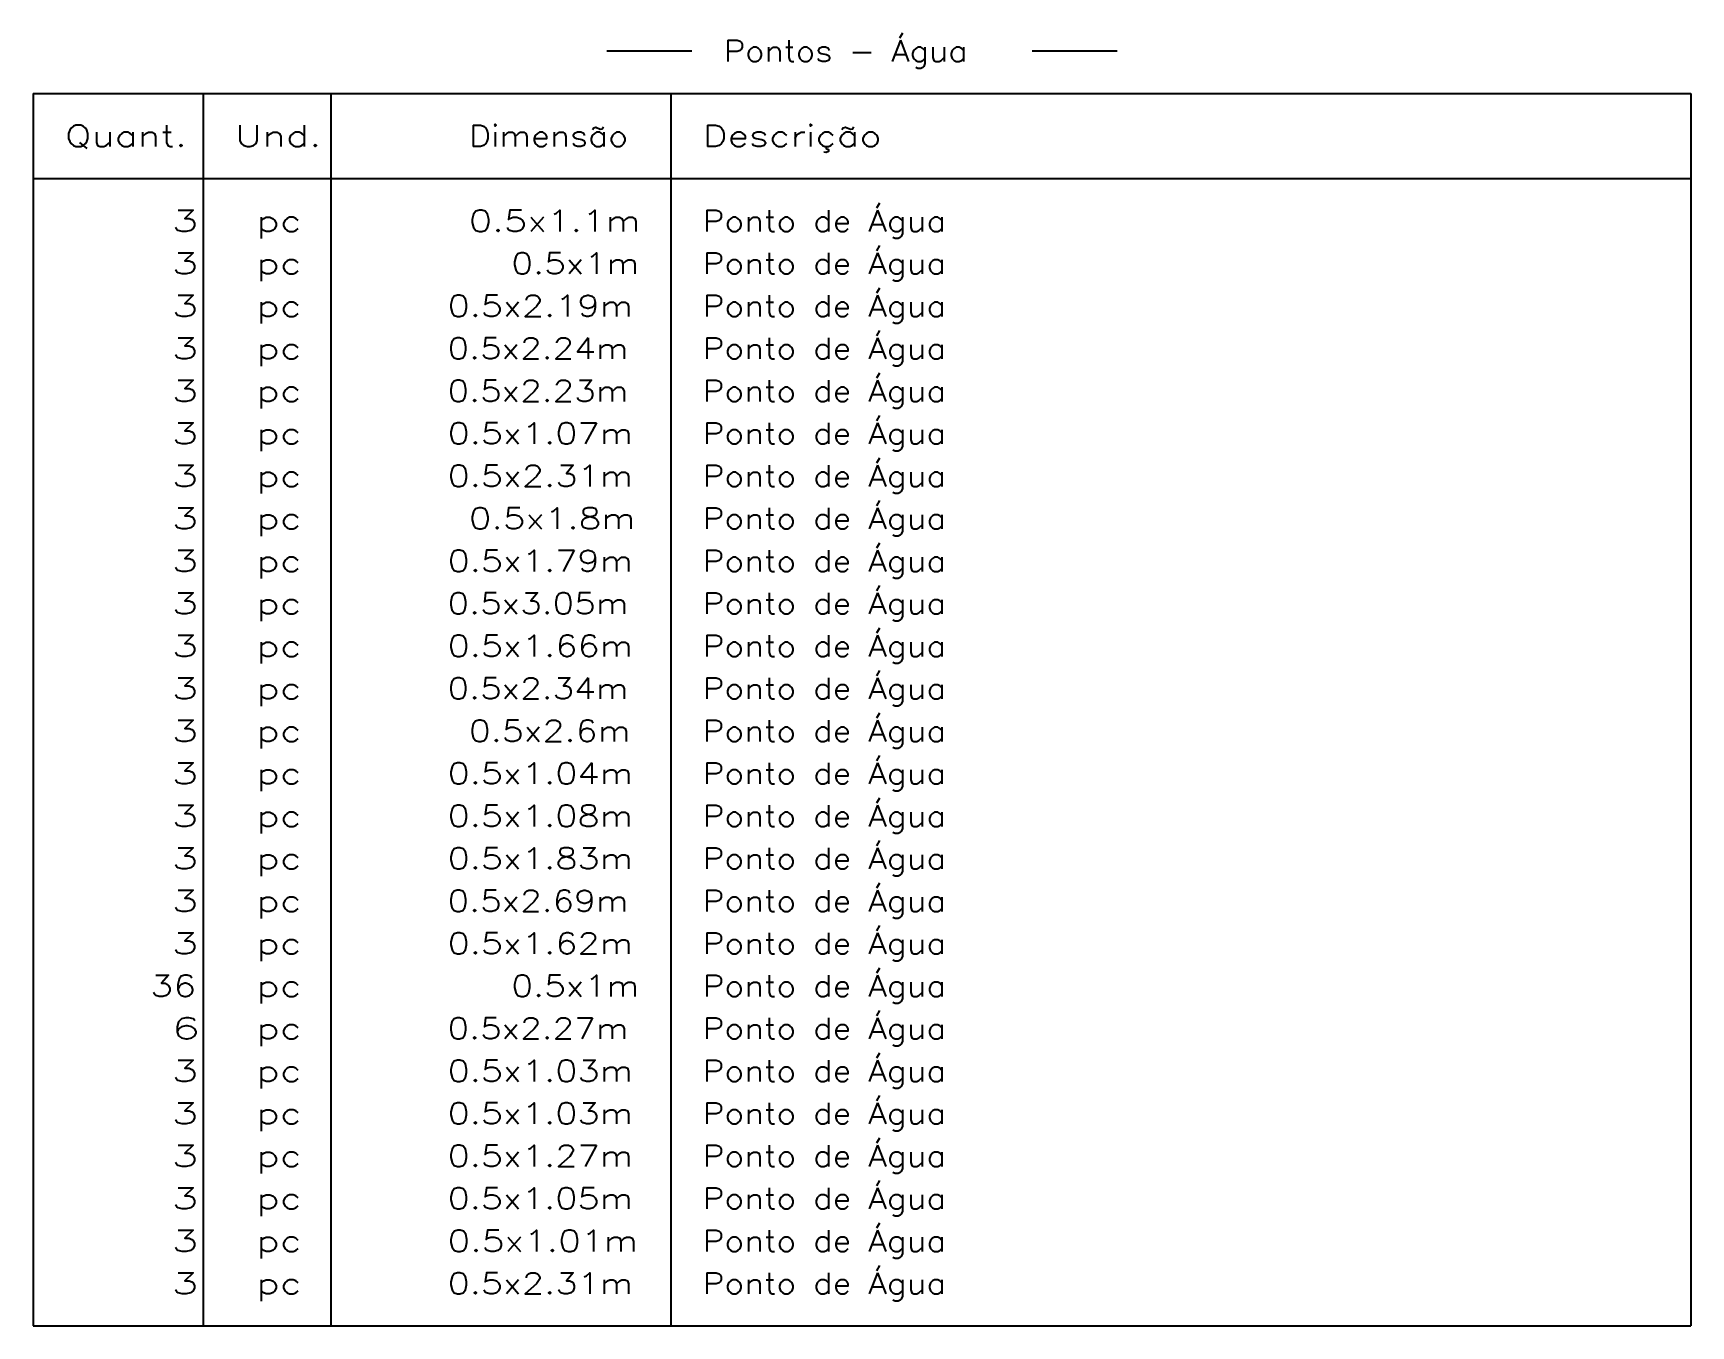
# Model space of a CAD drawing. Extents: x -160 to 364724, y -100 to 7353297.
# Drawn here: x 360381.5 to 360459.5, y 7344445.5 to 7344506.3 of the extents above; entities that cross this region are included whole.
import ezdxf

# ---------------------------------------------------------------- set-up
doc = ezdxf.new("R2010")
doc.units = 0
doc.header["$LTSCALE"] = 5
doc.layers.add('LISTAGEM_LINHA', color=7, linetype='Continuous')
doc.layers.add('LISTAGEM_TEXTO', color=7, linetype='Continuous')
doc.styles.add('ROMANS', font='ROMANS.shx', dxfattribs={"height": 2})

msp = doc.modelspace()

# ---------------------------------------------------------------- texts
at = {"layer": 'LISTAGEM_TEXTO', "style": 'ROMANS'}
for s, width, p in [('Pontos - Água', 1.114286, (360414.009, 7344504.989)), ('Quant.', 1.326316, (360383.009, 7344500.989)), ('Und.', 1.354839, (360391.009, 7344500.989)), ('Dimensão', 1.158621, (360402.009, 7344500.989)), ('Descrição', 1.303448, (360413.009, 7344500.989)), ('3', 1.5, (360388.009, 7344496.989)), ('0.5x1.1m', 1.282443, (360402.009, 7344496.989)), ('Ponto de Água', 1.142259, (360413.009, 7344496.989)), ('pc', 1.354839, (360392.009, 7344496.989)), ('3', 1.5, (360388.009, 7344494.989)), ('pc', 1.354839, (360392.009, 7344494.989)), ('0.5x1m', 1.2, (360404.009, 7344494.989)), ('Ponto de Água', 1.142259, (360413.009, 7344494.989)), ('Ponto de Água', 1.142259, (360413.009, 7344492.989)), ('3', 1.5, (360388.009, 7344492.989)), ('pc', 1.354839, (360392.009, 7344492.989)), ('0.5x2.19m', 1.219355, (360401.009, 7344492.989)), ('3', 1.5, (360388.009, 7344490.989)), ('0.5x2.24m', 1.188679, (360401.009, 7344490.989)), ('Ponto de Água', 1.142259, (360413.009, 7344490.989)), ('pc', 1.354839, (360392.009, 7344490.989)), ('Ponto de Água', 1.142259, (360413.009, 7344488.989)), ('3', 1.5, (360388.009, 7344488.989)), ('pc', 1.354839, (360392.009, 7344488.989)), ('0.5x2.23m', 1.188679, (360401.009, 7344488.989)), ('3', 1.5, (360388.009, 7344486.989)), ('0.5x1.07m', 1.219355, (360401.009, 7344486.989)), ('Ponto de Água', 1.142259, (360413.009, 7344486.989)), ('pc', 1.354839, (360392.009, 7344486.989)), ('Ponto de Água', 1.142259, (360413.009, 7344484.989)), ('3', 1.5, (360388.009, 7344484.989)), ('pc', 1.354839, (360392.009, 7344484.989)), ('0.5x2.31m', 1.219355, (360401.009, 7344484.989)), ('3', 1.5, (360388.009, 7344482.989)), ('0.5x1.8m', 1.244444, (360402.009, 7344482.989)), ('Ponto de Água', 1.142259, (360413.009, 7344482.989)), ('pc', 1.354839, (360392.009, 7344482.989)), ('3', 1.5, (360388.009, 7344480.989)), ('pc', 1.354839, (360392.009, 7344480.989)), ('0.5x1.79m', 1.219355, (360401.009, 7344480.989)), ('Ponto de Água', 1.142259, (360413.009, 7344480.989)), ('Ponto de Água', 1.142259, (360413.009, 7344478.989)), ('3', 1.5, (360388.009, 7344478.989)), ('pc', 1.354839, (360392.009, 7344478.989)), ('0.5x3.05m', 1.188679, (360401.009, 7344478.989)), ('3', 1.5, (360388.009, 7344476.989)), ('0.5x1.66m', 1.219355, (360401.009, 7344476.989)), ('Ponto de Água', 1.142259, (360413.009, 7344476.989)), ('pc', 1.354839, (360392.009, 7344476.989)), ('Ponto de Água', 1.142259, (360413.009, 7344474.989)), ('3', 1.5, (360388.009, 7344474.989)), ('pc', 1.354839, (360392.009, 7344474.989)), ('0.5x2.34m', 1.188679, (360401.009, 7344474.989)), ('3', 1.5, (360388.009, 7344472.989)), ('0.5x2.6m', 1.208633, (360402.009, 7344472.989)), ('Ponto de Água', 1.142259, (360413.009, 7344472.989)), ('pc', 1.354839, (360392.009, 7344472.989)), ('Ponto de Água', 1.142259, (360413.009, 7344470.989)), ('3', 1.5, (360388.009, 7344470.989)), ('pc', 1.354839, (360392.009, 7344470.989)), ('0.5x1.04m', 1.219355, (360401.009, 7344470.989)), ('3', 1.5, (360388.009, 7344468.989)), ('0.5x1.08m', 1.219355, (360401.009, 7344468.989)), ('Ponto de Água', 1.142259, (360413.009, 7344468.989)), ('pc', 1.354839, (360392.009, 7344468.989)), ('Ponto de Água', 1.142259, (360413.009, 7344466.989)), ('3', 1.5, (360388.009, 7344466.989)), ('pc', 1.354839, (360392.009, 7344466.989)), ('0.5x1.83m', 1.219355, (360401.009, 7344466.989)), ('3', 1.5, (360388.009, 7344464.989)), ('0.5x2.69m', 1.188679, (360401.009, 7344464.989)), ('Ponto de Água', 1.142259, (360413.009, 7344464.989)), ('pc', 1.354839, (360392.009, 7344464.989)), ('3', 1.5, (360388.009, 7344462.989)), ('pc', 1.354839, (360392.009, 7344462.989)), ('0.5x1.62m', 1.219355, (360401.009, 7344462.989)), ('Ponto de Água', 1.142259, (360413.009, 7344462.989)), ('Ponto de Água', 1.142259, (360413.009, 7344460.989)), ('36', 1.272727, (360387.009, 7344460.989)), ('pc', 1.354839, (360392.009, 7344460.989)), ('0.5x1m', 1.2, (360404.009, 7344460.989)), ('6', 1.615385, (360388.009, 7344458.989)), ('0.5x2.27m', 1.188679, (360401.009, 7344458.989)), ('Ponto de Água', 1.142259, (360413.009, 7344458.989)), ('pc', 1.354839, (360392.009, 7344458.989)), ('Ponto de Água', 1.142259, (360413.009, 7344456.989)), ('3', 1.5, (360388.009, 7344456.989)), ('pc', 1.354839, (360392.009, 7344456.989)), ('0.5x1.03m', 1.219355, (360401.009, 7344456.989)), ('3', 1.5, (360388.009, 7344454.989)), ('0.5x1.03m', 1.219355, (360401.009, 7344454.989)), ('Ponto de Água', 1.142259, (360413.009, 7344454.989)), ('pc', 1.354839, (360392.009, 7344454.989)), ('Ponto de Água', 1.142259, (360413.009, 7344452.989)), ('3', 1.5, (360388.009, 7344452.989)), ('pc', 1.354839, (360392.009, 7344452.989)), ('0.5x1.27m', 1.219355, (360401.009, 7344452.989)), ('3', 1.5, (360388.009, 7344450.989)), ('0.5x1.05m', 1.219355, (360401.009, 7344450.989)), ('Ponto de Água', 1.142259, (360413.009, 7344450.989)), ('pc', 1.354839, (360392.009, 7344450.989)), ('3', 1.5, (360388.009, 7344448.989)), ('pc', 1.354839, (360392.009, 7344448.989)), ('0.5x1.01m', 1.251656, (360401.009, 7344448.989)), ('Ponto de Água', 1.142259, (360413.009, 7344448.989)), ('Ponto de Água', 1.142259, (360413.009, 7344446.989)), ('3', 1.5, (360388.009, 7344446.989)), ('pc', 1.354839, (360392.009, 7344446.989)), ('0.5x2.31m', 1.219355, (360401.009, 7344446.989))]:
    msp.add_text(s, height=1, dxfattribs=dict(at, width=width)).set_placement(p)

# ---------------------------------------------------------------- linework, layer by layer
at = {"layer": 'LISTAGEM_LINHA'}
for p, q in [((360408.509, 7344505.489), (360412.509, 7344505.489)), ((360428.509, 7344505.489), (360432.509, 7344505.489)), ((360381.509, 7344503.489), (360459.509, 7344503.489)), ((360381.509, 7344503.489), (360381.509, 7344445.49)), ((360389.509, 7344503.489), (360389.509, 7344445.49)), ((360395.509, 7344503.489), (360395.509, 7344445.49)), ((360411.509, 7344503.489), (360411.509, 7344445.49)), ((360459.509, 7344503.489), (360459.509, 7344445.49)), ((360381.509, 7344499.489), (360459.509, 7344499.489)), ((360381.509, 7344445.489), (360459.509, 7344445.489))]:
    msp.add_line(p, q, dxfattribs=at)

msp.set_redraw_order([(e.dxf.handle, doc.entitydb.next_handle()) for e in msp.query("TEXT MTEXT ATTDEF DIMENSION ARC_DIMENSION")])  # texts and dimensions are drawn at this point

doc.saveas('drawing.dxf')
